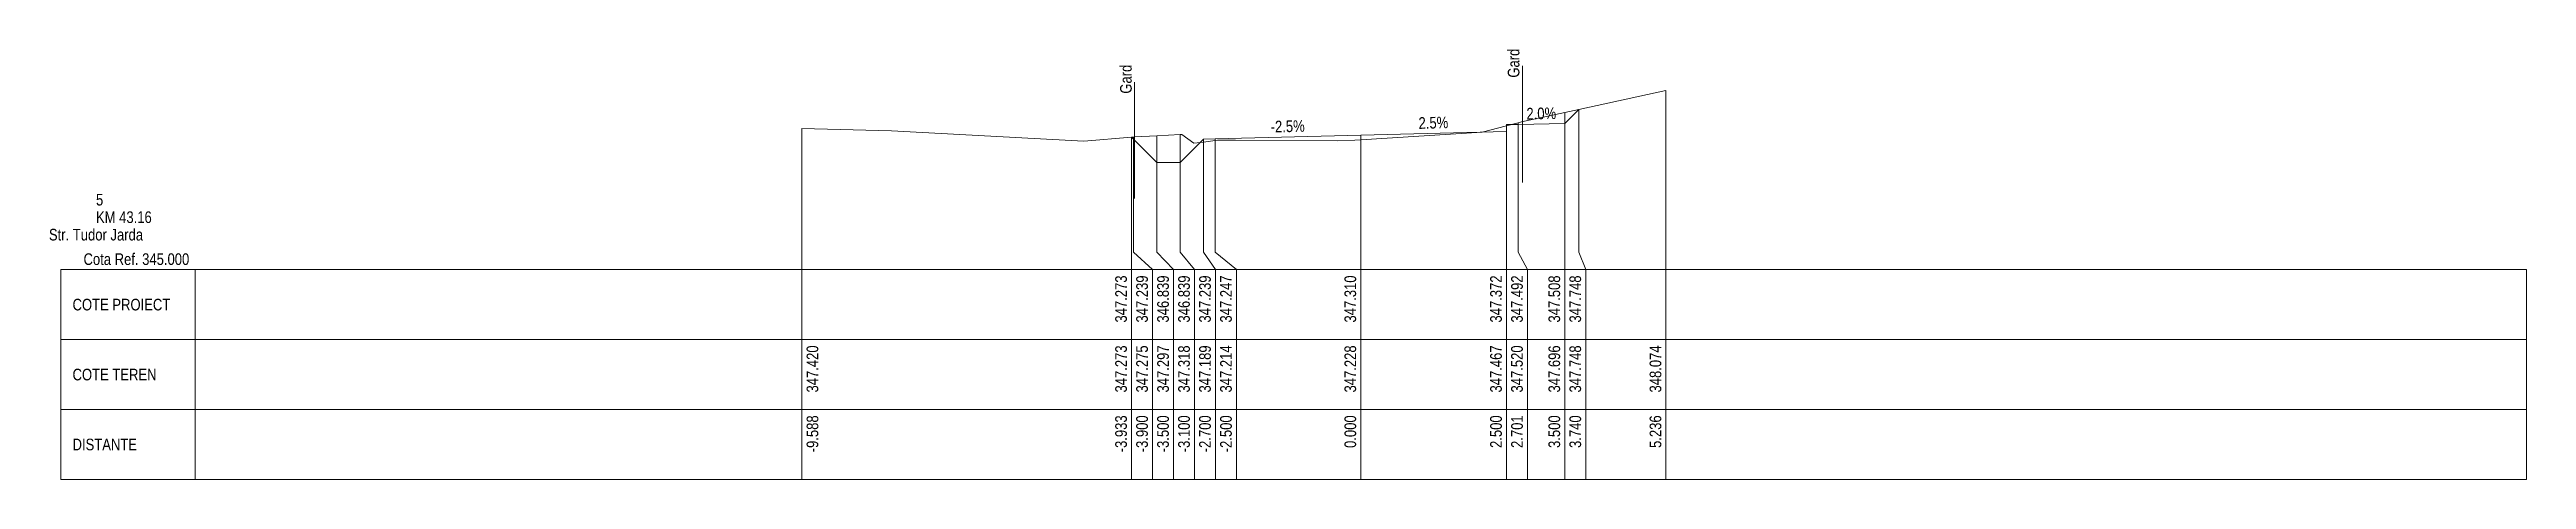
# Model space of a CAD drawing. Extents: x 1 to 634, y 0 to 594.
# Drawn here: x 0.5 to 43, y 39.4 to 46.78 of the extents above; entities that cross this region are included whole.
import ezdxf
from ezdxf.enums import TextEntityAlignment as Align

# ---------------------------------------------------------------- set-up
doc = ezdxf.new("R2010")
doc.units = 0
doc.header["$MEASUREMENT"] = 0
doc.layers.add('ARD-No Plot', color=1, linetype='Continuous', lineweight=0, plot=False)
for name, color, linetype, lineweight in [('DESIGN-TEXT', 7, 'Continuous', 0), ('EXISTING-TEXT', 7, 'Continuous', 0), ('LINES', 7, 'Continuous', 0), ('Text', 7, 'Continuous', 0), ('X-RL', 7, 'Continuous', 0), ('XPLOT-DESIGN', 5, 'Continuous', 0), ('XPLOT-EXISTING', 3, 'Continuous', 0), ('XPLOT-GRADE', 7, 'Continuous', 0), ('XPLOT-KM', 7, 'Continuous', 0), ('XPLOT-TITLE', 7, 'Continuous', 0)]:
    doc.layers.add(name, color=color, linetype=linetype, lineweight=lineweight)
doc.styles.add('$0$$0$Arial', font='arial.ttf', dxfattribs={"width": 0.8})

msp = doc.modelspace()

# ---------------------------------------------------------------- texts
at = {"layer": 'ARD-No Plot', "style": '$0$$0$Arial', "width": 0.8}
msp.add_text('Str. Tudor Jarda', height=0.2, dxfattribs=at).set_placement((1.3, 43.5), align=Align.CENTER)
at = {"layer": 'DESIGN-TEXT', "style": '$0$$0$Arial', "width": 0.8}
for s, p in [('347.273', (18.987, 42.9)), ('347.239', (19.347, 42.9)), ('346.839', (19.707, 42.9)), ('346.839', (20.067, 42.9)), ('347.239', (20.427, 42.9)), ('347.247', (20.787, 42.9)), ('347.310', (22.92, 42.9)), ('347.372', (25.42, 42.9)), ('347.492', (25.78, 42.9)), ('347.508', (26.42, 42.9)), ('347.748', (26.78, 42.9))]:
    msp.add_text(s, height=0.2, rotation=90, dxfattribs=at).set_placement(p, align=Align.RIGHT)
at = {"layer": 'EXISTING-TEXT', "style": '$0$$0$Arial', "width": 0.8}
for s, p in [('347.420', (13.692, 41.7)), ('347.273', (18.987, 41.7)), ('347.275', (19.347, 41.7)), ('347.297', (19.707, 41.7)), ('347.318', (20.067, 41.7)), ('347.189', (20.427, 41.7)), ('347.214', (20.787, 41.7)), ('347.228', (22.92, 41.7)), ('347.228', (22.92, 41.7)), ('347.467', (25.42, 41.7)), ('347.520', (25.78, 41.7)), ('347.696', (26.42, 41.7)), ('347.748', (26.78, 41.7)), ('348.074', (28.156, 41.7))]:
    msp.add_text(s, height=0.2, rotation=90, dxfattribs=at).set_placement(p, align=Align.RIGHT)
at = {"layer": 'Text', "style": '$0$$0$Arial', "width": 0.8}
for p in [(25.722, 46.294), (19.07, 46.019)]:
    msp.add_text('Gard', height=0.2, rotation=90, dxfattribs=at).set_placement(p)
for s, p in [('-9.588', (13.692, 40.5)), ('-9.588', (13.692, 40.5)), ('-3.933', (18.987, 40.5)), ('-3.933', (18.987, 40.5)), ('-3.933', (18.987, 40.5)), ('-3.900', (19.347, 40.5)), ('-3.900', (19.347, 40.5)), ('-3.900', (19.347, 40.5)), ('-3.500', (19.707, 40.5)), ('-3.500', (19.707, 40.5)), ('-3.500', (19.707, 40.5)), ('-3.100', (20.067, 40.5)), ('-3.100', (20.067, 40.5)), ('-3.100', (20.067, 40.5)), ('-2.700', (20.427, 40.5)), ('-2.700', (20.427, 40.5)), ('-2.700', (20.427, 40.5)), ('-2.500', (20.787, 40.5)), ('-2.500', (20.787, 40.5)), ('-2.500', (20.787, 40.5)), ('0.000', (22.92, 40.5)), ('0.000', (22.92, 40.5)), ('0.000', (22.92, 40.5)), ('2.500', (25.42, 40.5)), ('2.500', (25.42, 40.5)), ('2.500', (25.42, 40.5)), ('2.701', (25.78, 40.5)), ('2.701', (25.78, 40.5)), ('2.701', (25.78, 40.5)), ('3.500', (26.42, 40.5)), ('3.500', (26.42, 40.5)), ('3.500', (26.42, 40.5)), ('3.740', (26.78, 40.5)), ('3.740', (26.78, 40.5)), ('3.740', (26.78, 40.5)), ('5.236', (28.156, 40.5)), ('5.236', (28.156, 40.5))]:
    msp.add_text(s, height=0.2, rotation=90, dxfattribs=at).set_placement(p, align=Align.RIGHT)
at = {"layer": 'X-RL', "style": '$0$$0$Arial', "width": 0.8}
msp.add_text('Cota Ref. 345.000', height=0.2, dxfattribs=at).set_placement((2.9, 43.08), align=Align.RIGHT)
at = {"layer": 'XPLOT-GRADE', "style": '$0$$0$Arial', "width": 0.8}
for s, rotation, p in [('-2.5%', 1.4321, (21.748, 45.359)), ('2.5%', 1.4321, (24.248, 45.421)), ('2.0%', 1.1458, (26.099, 45.58))]:
    msp.add_text(s, height=0.2, rotation=rotation, dxfattribs=at).set_placement(p, align=Align.CENTER)
at = {"layer": 'XPLOT-KM', "style": '$0$$0$Arial', "width": 0.8}
for s, p in [('5', (1.3, 44.1)), ('KM 43.16', (1.3, 43.8))]:
    msp.add_text(s, height=0.2, dxfattribs=at).set_placement(p)
at = {"layer": 'XPLOT-TITLE', "style": '$0$$0$Arial', "width": 0.8}
for s, p in [('COTE PROIECT', (0.898, 42.3)), ('COTE TEREN', (0.898, 41.1)), ('DISTANTE', (0.898, 39.9))]:
    msp.add_text(s, height=0.2, dxfattribs=at).set_placement(p)

# ---------------------------------------------------------------- linework, layer by layer
at = {"layer": 'LINES'}
for p, q in [((25.772, 46.494), (25.772, 44.494)), ((19.12, 46.219), (19.12, 44.219)), ((28.236, 43.3), (28.236, 46.074)), ((28.236, 43.3), (28.236, 46.074)), ((25.701, 43.3), (25.701, 45.52)), ((25.701, 43.3), (25.701, 45.52)), ((25.701, 43.3), (25.701, 45.52)), ((26.5, 43.3), (26.5, 45.696)), ((26.5, 43.3), (26.5, 45.696)), ((26.5, 43.3), (26.5, 45.696)), ((26.74, 43.3), (26.74, 45.748)), ((26.74, 43.3), (26.74, 45.748)), ((26.74, 43.3), (26.74, 45.748)), ((13.412, 43.3), (13.412, 45.42)), ((13.412, 43.3), (13.412, 45.42)), ((19.067, 43.3), (19.067, 45.273)), ((19.067, 43.3), (19.067, 45.273)), ((19.067, 43.3), (19.067, 45.273)), ((19.1, 43.3), (19.1, 45.275)), ((19.1, 43.3), (19.1, 45.275)), ((19.1, 43.3), (19.1, 45.275)), ((19.5, 43.3), (19.5, 45.297)), ((19.5, 43.3), (19.5, 45.297)), ((19.5, 43.3), (19.5, 45.297)), ((19.9, 43.3), (19.9, 45.318)), ((19.9, 43.3), (19.9, 45.318)), ((19.9, 43.3), (19.9, 45.318)), ((20.3, 43.3), (20.3, 45.239)), ((20.3, 43.3), (20.3, 45.239)), ((20.3, 43.3), (20.3, 45.239)), ((20.5, 43.3), (20.5, 45.247)), ((20.5, 43.3), (20.5, 45.247)), ((20.5, 43.3), (20.5, 45.247)), ((23, 43.3), (23, 45.31)), ((23, 43.3), (23, 45.31)), ((23, 43.3), (23, 45.31)), ((25.5, 43.3), (25.5, 45.467)), ((25.5, 43.3), (25.5, 45.467)), ((25.5, 43.3), (25.5, 45.467)), ((0.698, 41.8), (0.698, 43)), ((0.698, 43), (3, 43)), ((3, 39.4), (3, 43)), ((3, 43), (43, 43)), ((13.412, 43), (13.412, 43.3)), ((13.412, 43), (13.412, 43.3)), ((13.412, 39.4), (13.412, 43)), ((13.412, 39.4), (13.412, 43)), ((19.067, 43), (19.067, 43.3)), ((19.067, 43), (19.067, 43.3)), ((19.067, 43), (19.067, 43.3)), ((19.067, 39.4), (19.067, 43)), ((19.067, 39.4), (19.067, 43)), ((19.067, 39.4), (19.067, 43)), ((19.427, 43), (19.1, 43.3)), ((19.427, 43), (19.1, 43.3)), ((19.427, 43), (19.1, 43.3)), ((19.427, 39.4), (19.427, 43)), ((19.427, 39.4), (19.427, 43)), ((19.427, 39.4), (19.427, 43)), ((19.787, 43), (19.5, 43.3)), ((19.787, 43), (19.5, 43.3)), ((19.787, 43), (19.5, 43.3)), ((19.787, 39.4), (19.787, 43)), ((19.787, 39.4), (19.787, 43)), ((19.787, 39.4), (19.787, 43)), ((20.147, 43), (19.9, 43.3)), ((20.147, 43), (19.9, 43.3)), ((20.147, 43), (19.9, 43.3)), ((20.147, 39.4), (20.147, 43)), ((20.147, 39.4), (20.147, 43)), ((20.147, 39.4), (20.147, 43)), ((20.507, 43), (20.3, 43.3)), ((20.507, 43), (20.3, 43.3)), ((20.507, 43), (20.3, 43.3)), ((20.867, 43), (20.5, 43.3)), ((20.867, 43), (20.5, 43.3)), ((20.867, 43), (20.5, 43.3)), ((20.507, 39.4), (20.507, 43)), ((20.507, 39.4), (20.507, 43)), ((20.507, 39.4), (20.507, 43)), ((20.867, 39.4), (20.867, 43)), ((20.867, 39.4), (20.867, 43)), ((20.867, 39.4), (20.867, 43)), ((23, 43), (23, 43.3)), ((23, 43), (23, 43.3)), ((23, 43), (23, 43.3)), ((23, 39.4), (23, 43)), ((23, 39.4), (23, 43)), ((23, 39.4), (23, 43)), ((25.5, 43), (25.5, 43.3)), ((25.5, 43), (25.5, 43.3)), ((25.5, 43), (25.5, 43.3)), ((25.5, 39.4), (25.5, 43)), ((25.5, 39.4), (25.5, 43)), ((25.5, 39.4), (25.5, 43)), ((25.86, 43), (25.701, 43.3)), ((25.86, 43), (25.701, 43.3)), ((25.86, 43), (25.701, 43.3)), ((25.86, 39.4), (25.86, 43)), ((25.86, 39.4), (25.86, 43)), ((25.86, 39.4), (25.86, 43)), ((26.5, 43), (26.5, 43.3)), ((26.5, 43), (26.5, 43.3)), ((26.5, 43), (26.5, 43.3)), ((26.5, 39.4), (26.5, 43)), ((26.5, 39.4), (26.5, 43)), ((26.5, 39.4), (26.5, 43)), ((26.86, 43), (26.74, 43.3)), ((26.86, 43), (26.74, 43.3)), ((26.86, 43), (26.74, 43.3)), ((26.86, 39.4), (26.86, 43)), ((26.86, 39.4), (26.86, 43)), ((26.86, 39.4), (26.86, 43)), ((28.236, 43), (28.236, 43.3)), ((28.236, 43), (28.236, 43.3)), ((28.236, 39.4), (28.236, 43)), ((28.236, 39.4), (28.236, 43)), ((43, 39.4), (43, 43)), ((0.698, 40.6), (0.698, 41.8)), ((0.698, 41.8), (3, 41.8)), ((3, 41.8), (0.698, 41.8)), ((3, 41.8), (43, 41.8)), ((0.698, 39.4), (0.698, 40.6)), ((0.698, 40.6), (3, 40.6)), ((3, 40.6), (0.698, 40.6)), ((3, 40.6), (43, 40.6)), ((3, 39.4), (0.698, 39.4)), ((3, 39.4), (43, 39.4))]:
    msp.add_line(p, q, dxfattribs=at)
at = {"layer": 'XPLOT-DESIGN'}
for p, q in [((25.5, 45.372), (25.501, 45.492)), ((25.501, 45.492), (25.701, 45.492)), ((25.701, 45.492), (26.5, 45.508)), ((26.5, 45.508), (26.74, 45.748)), ((19.067, 45.273), (19.1, 45.239)), ((19.1, 45.239), (19.5, 44.839)), ((19.9, 44.839), (20.3, 45.239)), ((20.3, 45.239), (20.5, 45.247)), ((20.5, 45.247), (23, 45.31)), ((23, 45.31), (25.5, 45.372)), ((19.5, 44.839), (19.9, 44.839))]:
    msp.add_line(p, q, dxfattribs=at)
at = {"layer": 'XPLOT-EXISTING'}
for p, q in [((26.74, 45.748), (28.236, 46.074)), ((25.5, 45.467), (25.701, 45.52)), ((25.701, 45.52), (25.755, 45.534)), ((25.755, 45.534), (26.5, 45.696)), ((26.5, 45.696), (26.74, 45.748)), ((13.412, 45.42), (14.947, 45.379)), ((14.947, 45.379), (18.249, 45.204)), ((18.249, 45.204), (19.067, 45.273)), ((19.067, 45.273), (19.1, 45.275)), ((19.1, 45.275), (19.12, 45.277)), ((19.12, 45.277), (19.5, 45.297)), ((19.5, 45.297), (19.9, 45.318)), ((19.9, 45.318), (19.93, 45.32)), ((19.93, 45.32), (20.138, 45.169)), ((20.138, 45.169), (20.3, 45.189)), ((20.3, 45.189), (20.5, 45.214)), ((20.5, 45.214), (20.544, 45.22)), ((20.544, 45.22), (20.851, 45.221)), ((20.851, 45.221), (22.605, 45.211)), ((22.605, 45.211), (22.897, 45.221)), ((22.897, 45.221), (23, 45.228)), ((23, 45.228), (25.082, 45.358)), ((23, 45.228), (23, 45.228)), ((25.082, 45.358), (25.5, 45.467))]:
    msp.add_line(p, q, dxfattribs=at)

msp.set_redraw_order([(e.dxf.handle, doc.entitydb.next_handle()) for e in msp.query("TEXT MTEXT ATTDEF DIMENSION ARC_DIMENSION")])  # texts and dimensions are drawn at this point

doc.saveas('drawing.dxf')
